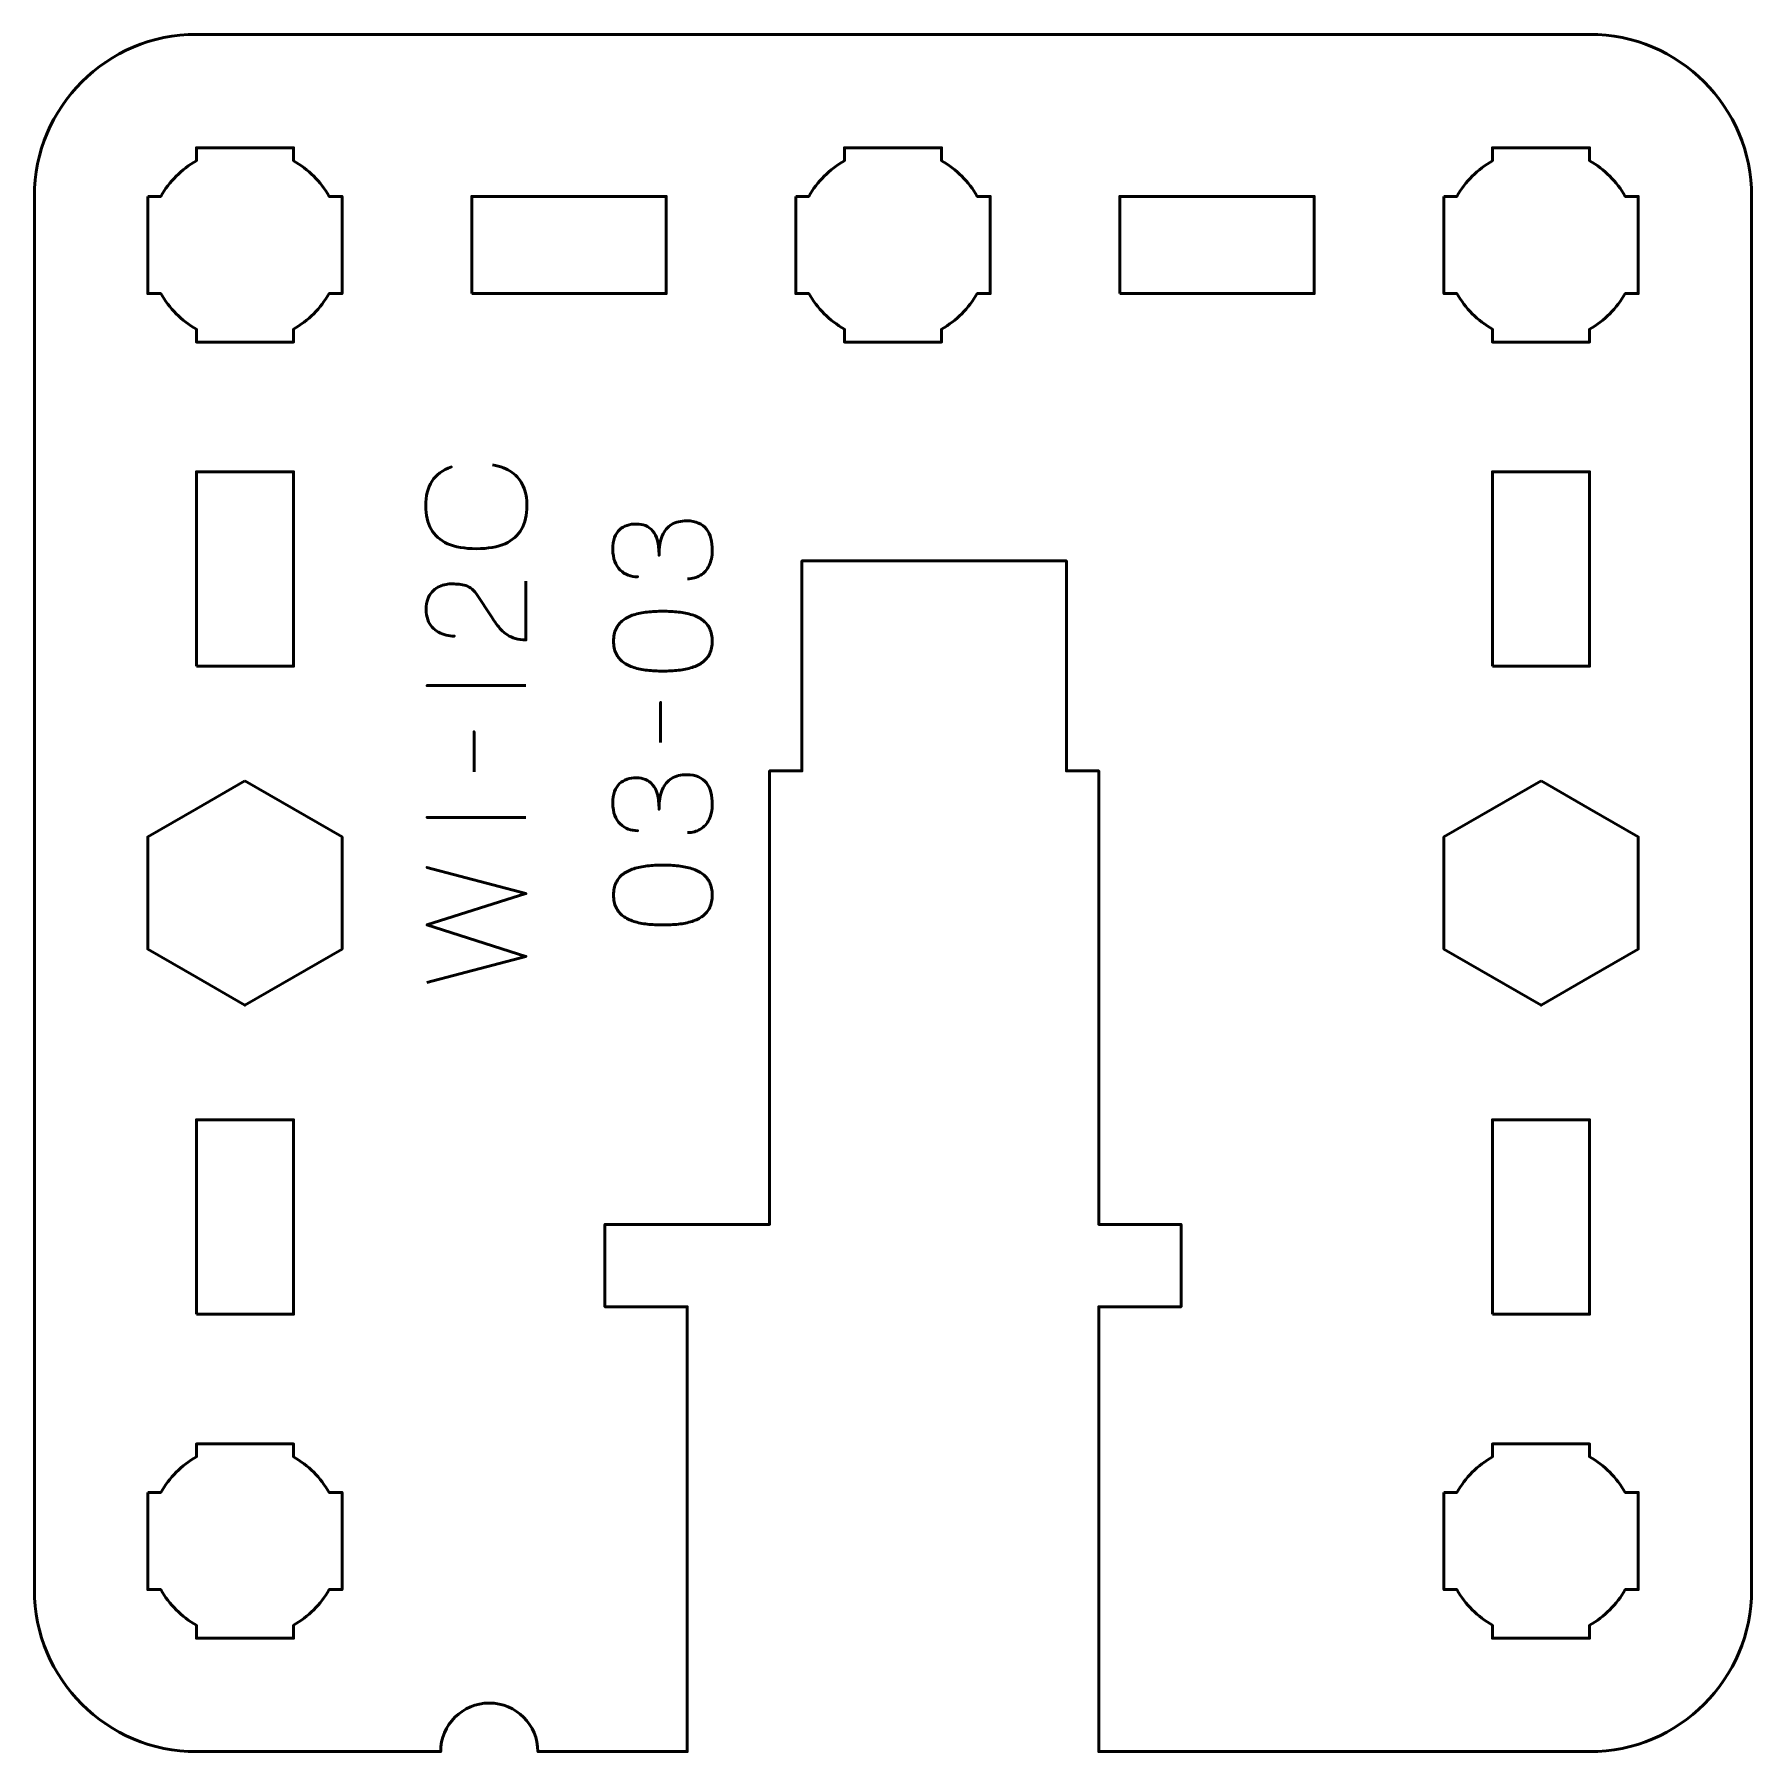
# Model space of a CAD drawing. Header units: centimetres. Extents: x -13.15 to -7.85, y -17.5 to -12.2.
import ezdxf

# ---------------------------------------------------------------- set-up
doc = ezdxf.new("R2010")
doc.units = ezdxf.units.CM
doc.header["$MEASUREMENT"] = 0
doc.layers.add('Layer 1', color=7, linetype='Continuous')

msp = doc.modelspace()

# ---------------------------------------------------------------- linework, layer by layer
at = {"layer": 'Layer 1', "lineweight": 53}
for points in [[(-11.8, -13), (-11.2, -13), (-11.2, -12.7), (-11.8, -12.7), (-11.8, -13)], [(-9.8, -13), (-9.2, -13), (-9.2, -12.7), (-9.8, -12.7), (-9.8, -13)], [(-12.65, -14.15), (-12.35, -14.15), (-12.35, -13.55), (-12.65, -13.55), (-12.65, -14.15)], [(-8.65, -14.15), (-8.35, -14.15), (-8.35, -13.55), (-8.65, -13.55), (-8.65, -14.15)], [(-12.65, -16.15), (-12.35, -16.15), (-12.35, -15.55), (-12.65, -15.55), (-12.65, -16.15)], [(-8.65, -16.15), (-8.35, -16.15), (-8.35, -15.55), (-8.65, -15.55), (-8.65, -16.15)]]:
    msp.add_lwpolyline(points, close=True, dxfattribs=at)
for points, knots in [([(-13.15, -17), (-13.15, -17), (-13.15, -12.7), (-13.15, -12.7), (-13.15, -12.7), (-13.15, -12.42391), (-12.92609, -12.2), (-12.65, -12.2), (-12.65, -12.2), (-12.65, -12.2), (-8.35, -12.2), (-8.35, -12.2), (-8.35, -12.2), (-8.07391, -12.2), (-7.85, -12.42391), (-7.85, -12.7), (-7.85, -12.7), (-7.85, -12.7), (-7.85, -17), (-7.85, -17), (-7.85, -17), (-7.85, -17.27609), (-8.07391, -17.5), (-8.35, -17.5), (-8.35, -17.5), (-8.35, -17.5), (-9.865, -17.5), (-9.865, -17.5), (-9.865, -17.5), (-9.865, -17.5), (-9.865, -16.12699), (-9.865, -16.12699), (-9.865, -16.12699), (-9.865, -16.12699), (-9.611, -16.12699), (-9.611, -16.12699), (-9.611, -16.12699), (-9.611, -16.12699), (-9.611, -15.87299), (-9.611, -15.87299), (-9.611, -15.87299), (-9.611, -15.87299), (-9.865, -15.87299), (-9.865, -15.87299), (-9.865, -15.87299), (-9.865, -15.87299), (-9.865, -14.47299), (-9.865, -14.47299), (-9.865, -14.47299), (-9.865, -14.47299), (-9.965, -14.47302), (-9.965, -14.47302), (-9.965, -14.47302), (-9.965, -14.47302), (-9.965, -14.24998), (-9.965, -14.24998), (-9.965, -14.24998), (-9.965, -14.24998), (-9.965, -13.82501), (-9.965, -13.82501), (-9.965, -13.82501), (-9.965, -13.82501), (-10.781, -13.825), (-10.781, -13.825), (-10.781, -13.825), (-10.781, -13.825), (-10.781, -14.24998), (-10.781, -14.24998), (-10.781, -14.24998), (-10.781, -14.24998), (-10.781, -14.47302), (-10.781, -14.47302), (-10.781, -14.47302), (-10.781, -14.47302), (-10.881, -14.47299), (-10.881, -14.47299), (-10.881, -14.47299), (-10.881, -14.47299), (-10.881, -15.87299), (-10.881, -15.87299), (-10.881, -15.87299), (-10.881, -15.87299), (-11.389, -15.87299), (-11.389, -15.87299), (-11.389, -15.87299), (-11.389, -15.87299), (-11.389, -16.12699), (-11.389, -16.12699), (-11.389, -16.12699), (-11.389, -16.12699), (-11.135, -16.12699), (-11.135, -16.12699), (-11.135, -16.12699), (-11.135, -16.12699), (-11.135, -17.5), (-11.135, -17.5), (-11.135, -17.5), (-11.135, -17.5), (-11.596, -17.5), (-11.596, -17.5), (-11.596, -17.5), (-11.596, -17.41717), (-11.66317, -17.35), (-11.746, -17.35), (-11.746, -17.35), (-11.82883, -17.35), (-11.896, -17.41717), (-11.896, -17.5), (-11.896, -17.5), (-11.896, -17.5), (-12.65, -17.5), (-12.65, -17.5), (-12.65, -17.5), (-12.92609, -17.5), (-13.15, -17.27609), (-13.15, -17)], [0, 0, 0, 0, 0.0344828, 0.0344828, 0.0344828, 0.0344828, 0.0689655, 0.0689655, 0.0689655, 0.0689655, 0.1034483, 0.1034483, 0.1034483, 0.1034483, 0.137931, 0.137931, 0.137931, 0.137931, 0.1724138, 0.1724138, 0.1724138, 0.1724138, 0.2068966, 0.2068966, 0.2068966, 0.2068966, 0.2413793, 0.2413793, 0.2413793, 0.2413793, 0.2758621, 0.2758621, 0.2758621, 0.2758621, 0.3103448, 0.3103448, 0.3103448, 0.3103448, 0.3448276, 0.3448276, 0.3448276, 0.3448276, 0.3793103, 0.3793103, 0.3793103, 0.3793103, 0.4137931, 0.4137931, 0.4137931, 0.4137931, 0.4482759, 0.4482759, 0.4482759, 0.4482759, 0.4827586, 0.4827586, 0.4827586, 0.4827586, 0.5172414, 0.5172414, 0.5172414, 0.5172414, 0.5517241, 0.5517241, 0.5517241, 0.5517241, 0.5862069, 0.5862069, 0.5862069, 0.5862069, 0.6206897, 0.6206897, 0.6206897, 0.6206897, 0.6551724, 0.6551724, 0.6551724, 0.6551724, 0.6896552, 0.6896552, 0.6896552, 0.6896552, 0.7241379, 0.7241379, 0.7241379, 0.7241379, 0.7586207, 0.7586207, 0.7586207, 0.7586207, 0.7931034, 0.7931034, 0.7931034, 0.7931034, 0.8275862, 0.8275862, 0.8275862, 0.8275862, 0.862069, 0.862069, 0.862069, 0.862069, 0.8965517, 0.8965517, 0.8965517, 0.8965517, 0.9310345, 0.9310345, 0.9310345, 0.9310345, 0.9655172, 0.9655172, 0.9655172, 0.9655172, 1, 1, 1, 1]), ([(-12.8, -12.7), (-12.8, -12.7), (-12.75985, -12.7), (-12.75985, -12.7), (-12.75985, -12.7), (-12.7335, -12.65447), (-12.69553, -12.6165), (-12.65, -12.59015), (-12.65, -12.59015), (-12.65, -12.59015), (-12.65, -12.55), (-12.65, -12.55), (-12.65, -12.55), (-12.65, -12.55), (-12.5, -12.55), (-12.5, -12.55), (-12.5, -12.55), (-12.5, -12.55), (-12.35, -12.55), (-12.35, -12.55), (-12.35, -12.55), (-12.35, -12.55), (-12.35, -12.59015), (-12.35, -12.59015), (-12.35, -12.59015), (-12.30447, -12.6165), (-12.2665, -12.65447), (-12.24015, -12.7), (-12.24015, -12.7), (-12.24015, -12.7), (-12.2, -12.7), (-12.2, -12.7), (-12.2, -12.7), (-12.2, -12.7), (-12.2, -12.85), (-12.2, -12.85), (-12.2, -12.85), (-12.2, -12.85), (-12.2, -13), (-12.2, -13), (-12.2, -13), (-12.2, -13), (-12.24015, -13), (-12.24015, -13), (-12.24015, -13), (-12.2665, -13.04553), (-12.30447, -13.0835), (-12.35, -13.10985), (-12.35, -13.10985), (-12.35, -13.10985), (-12.35, -13.15), (-12.35, -13.15), (-12.35, -13.15), (-12.35, -13.15), (-12.5, -13.15), (-12.5, -13.15), (-12.5, -13.15), (-12.5, -13.15), (-12.65, -13.15), (-12.65, -13.15), (-12.65, -13.15), (-12.65, -13.15), (-12.65, -13.10985), (-12.65, -13.10985), (-12.65, -13.10985), (-12.69553, -13.0835), (-12.7335, -13.04553), (-12.75985, -13), (-12.75985, -13), (-12.75985, -13), (-12.8, -13), (-12.8, -13), (-12.8, -13), (-12.8, -13), (-12.8, -12.85), (-12.8, -12.85), (-12.8, -12.85), (-12.8, -12.85), (-12.8, -12.7), (-12.8, -12.7)], [0, 0, 0, 0, 0.05, 0.05, 0.05, 0.05, 0.1, 0.1, 0.1, 0.1, 0.15, 0.15, 0.15, 0.15, 0.2, 0.2, 0.2, 0.2, 0.25, 0.25, 0.25, 0.25, 0.3, 0.3, 0.3, 0.3, 0.35, 0.35, 0.35, 0.35, 0.4, 0.4, 0.4, 0.4, 0.45, 0.45, 0.45, 0.45, 0.5, 0.5, 0.5, 0.5, 0.55, 0.55, 0.55, 0.55, 0.6, 0.6, 0.6, 0.6, 0.65, 0.65, 0.65, 0.65, 0.7, 0.7, 0.7, 0.7, 0.75, 0.75, 0.75, 0.75, 0.8, 0.8, 0.8, 0.8, 0.85, 0.85, 0.85, 0.85, 0.9, 0.9, 0.9, 0.9, 0.95, 0.95, 0.95, 0.95, 1, 1, 1, 1]), ([(-10.8, -12.7), (-10.8, -12.7), (-10.75985, -12.7), (-10.75985, -12.7), (-10.75985, -12.7), (-10.7335, -12.65447), (-10.69553, -12.6165), (-10.65, -12.59015), (-10.65, -12.59015), (-10.65, -12.59015), (-10.65, -12.55), (-10.65, -12.55), (-10.65, -12.55), (-10.65, -12.55), (-10.5, -12.55), (-10.5, -12.55), (-10.5, -12.55), (-10.5, -12.55), (-10.35, -12.55), (-10.35, -12.55), (-10.35, -12.55), (-10.35, -12.55), (-10.35, -12.59015), (-10.35, -12.59015), (-10.35, -12.59015), (-10.30447, -12.6165), (-10.2665, -12.65447), (-10.24015, -12.7), (-10.24015, -12.7), (-10.24015, -12.7), (-10.2, -12.7), (-10.2, -12.7), (-10.2, -12.7), (-10.2, -12.7), (-10.2, -12.85), (-10.2, -12.85), (-10.2, -12.85), (-10.2, -12.85), (-10.2, -13), (-10.2, -13), (-10.2, -13), (-10.2, -13), (-10.24015, -13), (-10.24015, -13), (-10.24015, -13), (-10.2665, -13.04553), (-10.30447, -13.0835), (-10.35, -13.10985), (-10.35, -13.10985), (-10.35, -13.10985), (-10.35, -13.15), (-10.35, -13.15), (-10.35, -13.15), (-10.35, -13.15), (-10.5, -13.15), (-10.5, -13.15), (-10.5, -13.15), (-10.5, -13.15), (-10.65, -13.15), (-10.65, -13.15), (-10.65, -13.15), (-10.65, -13.15), (-10.65, -13.10985), (-10.65, -13.10985), (-10.65, -13.10985), (-10.69553, -13.0835), (-10.7335, -13.04553), (-10.75985, -13), (-10.75985, -13), (-10.75985, -13), (-10.8, -13), (-10.8, -13), (-10.8, -13), (-10.8, -13), (-10.8, -12.85), (-10.8, -12.85), (-10.8, -12.85), (-10.8, -12.85), (-10.8, -12.7), (-10.8, -12.7)], [0, 0, 0, 0, 0.05, 0.05, 0.05, 0.05, 0.1, 0.1, 0.1, 0.1, 0.15, 0.15, 0.15, 0.15, 0.2, 0.2, 0.2, 0.2, 0.25, 0.25, 0.25, 0.25, 0.3, 0.3, 0.3, 0.3, 0.35, 0.35, 0.35, 0.35, 0.4, 0.4, 0.4, 0.4, 0.45, 0.45, 0.45, 0.45, 0.5, 0.5, 0.5, 0.5, 0.55, 0.55, 0.55, 0.55, 0.6, 0.6, 0.6, 0.6, 0.65, 0.65, 0.65, 0.65, 0.7, 0.7, 0.7, 0.7, 0.75, 0.75, 0.75, 0.75, 0.8, 0.8, 0.8, 0.8, 0.85, 0.85, 0.85, 0.85, 0.9, 0.9, 0.9, 0.9, 0.95, 0.95, 0.95, 0.95, 1, 1, 1, 1]), ([(-8.8, -12.7), (-8.8, -12.7), (-8.75985, -12.7), (-8.75985, -12.7), (-8.75985, -12.7), (-8.7335, -12.65447), (-8.69553, -12.6165), (-8.65, -12.59015), (-8.65, -12.59015), (-8.65, -12.59015), (-8.65, -12.55), (-8.65, -12.55), (-8.65, -12.55), (-8.65, -12.55), (-8.5, -12.55), (-8.5, -12.55), (-8.5, -12.55), (-8.5, -12.55), (-8.35, -12.55), (-8.35, -12.55), (-8.35, -12.55), (-8.35, -12.55), (-8.35, -12.59015), (-8.35, -12.59015), (-8.35, -12.59015), (-8.30447, -12.6165), (-8.2665, -12.65447), (-8.24015, -12.7), (-8.24015, -12.7), (-8.24015, -12.7), (-8.2, -12.7), (-8.2, -12.7), (-8.2, -12.7), (-8.2, -12.7), (-8.2, -12.85), (-8.2, -12.85), (-8.2, -12.85), (-8.2, -12.85), (-8.2, -13), (-8.2, -13), (-8.2, -13), (-8.2, -13), (-8.24015, -13), (-8.24015, -13), (-8.24015, -13), (-8.2665, -13.04553), (-8.30447, -13.0835), (-8.35, -13.10985), (-8.35, -13.10985), (-8.35, -13.10985), (-8.35, -13.15), (-8.35, -13.15), (-8.35, -13.15), (-8.35, -13.15), (-8.5, -13.15), (-8.5, -13.15), (-8.5, -13.15), (-8.5, -13.15), (-8.65, -13.15), (-8.65, -13.15), (-8.65, -13.15), (-8.65, -13.15), (-8.65, -13.10985), (-8.65, -13.10985), (-8.65, -13.10985), (-8.69553, -13.0835), (-8.7335, -13.04553), (-8.75985, -13), (-8.75985, -13), (-8.75985, -13), (-8.8, -13), (-8.8, -13), (-8.8, -13), (-8.8, -13), (-8.8, -12.85), (-8.8, -12.85), (-8.8, -12.85), (-8.8, -12.85), (-8.8, -12.7), (-8.8, -12.7)], [0, 0, 0, 0, 0.05, 0.05, 0.05, 0.05, 0.1, 0.1, 0.1, 0.1, 0.15, 0.15, 0.15, 0.15, 0.2, 0.2, 0.2, 0.2, 0.25, 0.25, 0.25, 0.25, 0.3, 0.3, 0.3, 0.3, 0.35, 0.35, 0.35, 0.35, 0.4, 0.4, 0.4, 0.4, 0.45, 0.45, 0.45, 0.45, 0.5, 0.5, 0.5, 0.5, 0.55, 0.55, 0.55, 0.55, 0.6, 0.6, 0.6, 0.6, 0.65, 0.65, 0.65, 0.65, 0.7, 0.7, 0.7, 0.7, 0.75, 0.75, 0.75, 0.75, 0.8, 0.8, 0.8, 0.8, 0.85, 0.85, 0.85, 0.85, 0.9, 0.9, 0.9, 0.9, 0.95, 0.95, 0.95, 0.95, 1, 1, 1, 1]), ([(-12.5, -14.50359), (-12.5, -14.50359), (-12.35, -14.59019), (-12.35, -14.59019), (-12.35, -14.59019), (-12.35, -14.59019), (-12.2, -14.67679), (-12.2, -14.67679), (-12.2, -14.67679), (-12.2, -14.67679), (-12.2, -14.85), (-12.2, -14.85), (-12.2, -14.85), (-12.2, -14.85), (-12.2, -15.02321), (-12.2, -15.02321), (-12.2, -15.02321), (-12.2, -15.02321), (-12.35, -15.10981), (-12.35, -15.10981), (-12.35, -15.10981), (-12.35, -15.10981), (-12.5, -15.19641), (-12.5, -15.19641), (-12.5, -15.19641), (-12.5, -15.19641), (-12.65, -15.10981), (-12.65, -15.10981), (-12.65, -15.10981), (-12.65, -15.10981), (-12.8, -15.02321), (-12.8, -15.02321), (-12.8, -15.02321), (-12.8, -15.02321), (-12.8, -14.85), (-12.8, -14.85), (-12.8, -14.85), (-12.8, -14.85), (-12.8, -14.67679), (-12.8, -14.67679), (-12.8, -14.67679), (-12.8, -14.67679), (-12.65, -14.59019), (-12.65, -14.59019), (-12.65, -14.59019), (-12.65, -14.59019), (-12.5, -14.50359), (-12.5, -14.50359)], [0, 0, 0, 0, 0.0833333, 0.0833333, 0.0833333, 0.0833333, 0.1666667, 0.1666667, 0.1666667, 0.1666667, 0.25, 0.25, 0.25, 0.25, 0.3333333, 0.3333333, 0.3333333, 0.3333333, 0.4166667, 0.4166667, 0.4166667, 0.4166667, 0.5, 0.5, 0.5, 0.5, 0.5833333, 0.5833333, 0.5833333, 0.5833333, 0.6666667, 0.6666667, 0.6666667, 0.6666667, 0.75, 0.75, 0.75, 0.75, 0.8333333, 0.8333333, 0.8333333, 0.8333333, 0.9166667, 0.9166667, 0.9166667, 0.9166667, 1, 1, 1, 1]), ([(-8.5, -14.50359), (-8.5, -14.50359), (-8.35, -14.59019), (-8.35, -14.59019), (-8.35, -14.59019), (-8.35, -14.59019), (-8.2, -14.67679), (-8.2, -14.67679), (-8.2, -14.67679), (-8.2, -14.67679), (-8.2, -14.85), (-8.2, -14.85), (-8.2, -14.85), (-8.2, -14.85), (-8.2, -15.02321), (-8.2, -15.02321), (-8.2, -15.02321), (-8.2, -15.02321), (-8.35, -15.10981), (-8.35, -15.10981), (-8.35, -15.10981), (-8.35, -15.10981), (-8.5, -15.19641), (-8.5, -15.19641), (-8.5, -15.19641), (-8.5, -15.19641), (-8.65, -15.10981), (-8.65, -15.10981), (-8.65, -15.10981), (-8.65, -15.10981), (-8.8, -15.02321), (-8.8, -15.02321), (-8.8, -15.02321), (-8.8, -15.02321), (-8.8, -14.85), (-8.8, -14.85), (-8.8, -14.85), (-8.8, -14.85), (-8.8, -14.67679), (-8.8, -14.67679), (-8.8, -14.67679), (-8.8, -14.67679), (-8.65, -14.59019), (-8.65, -14.59019), (-8.65, -14.59019), (-8.65, -14.59019), (-8.5, -14.50359), (-8.5, -14.50359)], [0, 0, 0, 0, 0.0833333, 0.0833333, 0.0833333, 0.0833333, 0.1666667, 0.1666667, 0.1666667, 0.1666667, 0.25, 0.25, 0.25, 0.25, 0.3333333, 0.3333333, 0.3333333, 0.3333333, 0.4166667, 0.4166667, 0.4166667, 0.4166667, 0.5, 0.5, 0.5, 0.5, 0.5833333, 0.5833333, 0.5833333, 0.5833333, 0.6666667, 0.6666667, 0.6666667, 0.6666667, 0.75, 0.75, 0.75, 0.75, 0.8333333, 0.8333333, 0.8333333, 0.8333333, 0.9166667, 0.9166667, 0.9166667, 0.9166667, 1, 1, 1, 1]), ([(-12.8, -16.7), (-12.8, -16.7), (-12.75985, -16.7), (-12.75985, -16.7), (-12.75985, -16.7), (-12.7335, -16.65447), (-12.69553, -16.6165), (-12.65, -16.59015), (-12.65, -16.59015), (-12.65, -16.59015), (-12.65, -16.55), (-12.65, -16.55), (-12.65, -16.55), (-12.65, -16.55), (-12.5, -16.55), (-12.5, -16.55), (-12.5, -16.55), (-12.5, -16.55), (-12.35, -16.55), (-12.35, -16.55), (-12.35, -16.55), (-12.35, -16.55), (-12.35, -16.59015), (-12.35, -16.59015), (-12.35, -16.59015), (-12.30447, -16.6165), (-12.2665, -16.65447), (-12.24015, -16.7), (-12.24015, -16.7), (-12.24015, -16.7), (-12.2, -16.7), (-12.2, -16.7), (-12.2, -16.7), (-12.2, -16.7), (-12.2, -16.85), (-12.2, -16.85), (-12.2, -16.85), (-12.2, -16.85), (-12.2, -17), (-12.2, -17), (-12.2, -17), (-12.2, -17), (-12.24015, -17), (-12.24015, -17), (-12.24015, -17), (-12.2665, -17.04553), (-12.30447, -17.0835), (-12.35, -17.10985), (-12.35, -17.10985), (-12.35, -17.10985), (-12.35, -17.15), (-12.35, -17.15), (-12.35, -17.15), (-12.35, -17.15), (-12.5, -17.15), (-12.5, -17.15), (-12.5, -17.15), (-12.5, -17.15), (-12.65, -17.15), (-12.65, -17.15), (-12.65, -17.15), (-12.65, -17.15), (-12.65, -17.10985), (-12.65, -17.10985), (-12.65, -17.10985), (-12.69553, -17.0835), (-12.7335, -17.04553), (-12.75985, -17), (-12.75985, -17), (-12.75985, -17), (-12.8, -17), (-12.8, -17), (-12.8, -17), (-12.8, -17), (-12.8, -16.85), (-12.8, -16.85), (-12.8, -16.85), (-12.8, -16.85), (-12.8, -16.7), (-12.8, -16.7)], [0, 0, 0, 0, 0.05, 0.05, 0.05, 0.05, 0.1, 0.1, 0.1, 0.1, 0.15, 0.15, 0.15, 0.15, 0.2, 0.2, 0.2, 0.2, 0.25, 0.25, 0.25, 0.25, 0.3, 0.3, 0.3, 0.3, 0.35, 0.35, 0.35, 0.35, 0.4, 0.4, 0.4, 0.4, 0.45, 0.45, 0.45, 0.45, 0.5, 0.5, 0.5, 0.5, 0.55, 0.55, 0.55, 0.55, 0.6, 0.6, 0.6, 0.6, 0.65, 0.65, 0.65, 0.65, 0.7, 0.7, 0.7, 0.7, 0.75, 0.75, 0.75, 0.75, 0.8, 0.8, 0.8, 0.8, 0.85, 0.85, 0.85, 0.85, 0.9, 0.9, 0.9, 0.9, 0.95, 0.95, 0.95, 0.95, 1, 1, 1, 1]), ([(-8.8, -16.7), (-8.8, -16.7), (-8.75985, -16.7), (-8.75985, -16.7), (-8.75985, -16.7), (-8.7335, -16.65447), (-8.69553, -16.6165), (-8.65, -16.59015), (-8.65, -16.59015), (-8.65, -16.59015), (-8.65, -16.55), (-8.65, -16.55), (-8.65, -16.55), (-8.65, -16.55), (-8.5, -16.55), (-8.5, -16.55), (-8.5, -16.55), (-8.5, -16.55), (-8.35, -16.55), (-8.35, -16.55), (-8.35, -16.55), (-8.35, -16.55), (-8.35, -16.59015), (-8.35, -16.59015), (-8.35, -16.59015), (-8.30447, -16.6165), (-8.2665, -16.65447), (-8.24015, -16.7), (-8.24015, -16.7), (-8.24015, -16.7), (-8.2, -16.7), (-8.2, -16.7), (-8.2, -16.7), (-8.2, -16.7), (-8.2, -16.85), (-8.2, -16.85), (-8.2, -16.85), (-8.2, -16.85), (-8.2, -17), (-8.2, -17), (-8.2, -17), (-8.2, -17), (-8.24015, -17), (-8.24015, -17), (-8.24015, -17), (-8.2665, -17.04553), (-8.30447, -17.0835), (-8.35, -17.10985), (-8.35, -17.10985), (-8.35, -17.10985), (-8.35, -17.15), (-8.35, -17.15), (-8.35, -17.15), (-8.35, -17.15), (-8.5, -17.15), (-8.5, -17.15), (-8.5, -17.15), (-8.5, -17.15), (-8.65, -17.15), (-8.65, -17.15), (-8.65, -17.15), (-8.65, -17.15), (-8.65, -17.10985), (-8.65, -17.10985), (-8.65, -17.10985), (-8.69553, -17.0835), (-8.7335, -17.04553), (-8.75985, -17), (-8.75985, -17), (-8.75985, -17), (-8.8, -17), (-8.8, -17), (-8.8, -17), (-8.8, -17), (-8.8, -16.85), (-8.8, -16.85), (-8.8, -16.85), (-8.8, -16.85), (-8.8, -16.7), (-8.8, -16.7)], [0, 0, 0, 0, 0.05, 0.05, 0.05, 0.05, 0.1, 0.1, 0.1, 0.1, 0.15, 0.15, 0.15, 0.15, 0.2, 0.2, 0.2, 0.2, 0.25, 0.25, 0.25, 0.25, 0.3, 0.3, 0.3, 0.3, 0.35, 0.35, 0.35, 0.35, 0.4, 0.4, 0.4, 0.4, 0.45, 0.45, 0.45, 0.45, 0.5, 0.5, 0.5, 0.5, 0.55, 0.55, 0.55, 0.55, 0.6, 0.6, 0.6, 0.6, 0.65, 0.65, 0.65, 0.65, 0.7, 0.7, 0.7, 0.7, 0.75, 0.75, 0.75, 0.75, 0.8, 0.8, 0.8, 0.8, 0.85, 0.85, 0.85, 0.85, 0.9, 0.9, 0.9, 0.9, 0.95, 0.95, 0.95, 0.95, 1, 1, 1, 1])]:
    msp.add_open_spline(points, degree=3, knots=knots, dxfattribs=at)
at = {"layer": 'Layer 1', "color": 5, "lineweight": 53}
for points, knots in [([(-11.73556, -13.52832), (-11.71136, -13.53284), (-11.69139, -13.54074), (-11.67573, -13.55182), (-11.67573, -13.55182), (-11.66013, -13.56296), (-11.64856, -13.57722), (-11.64101, -13.59457), (-11.64101, -13.59457), (-11.63346, -13.61186), (-11.62965, -13.63218), (-11.62972, -13.65532), (-11.62972, -13.65532), (-11.62965, -13.68347), (-11.63509, -13.70739), (-11.64616, -13.72701), (-11.64616, -13.72701), (-11.65717, -13.74662), (-11.67417, -13.76158), (-11.69724, -13.77188), (-11.69724, -13.77188), (-11.72032, -13.78218), (-11.74988, -13.78733), (-11.78593, -13.7874), (-11.78593, -13.7874), (-11.82184, -13.78733), (-11.85134, -13.78218), (-11.87441, -13.77188), (-11.87441, -13.77188), (-11.89748, -13.76158), (-11.91455, -13.74662), (-11.92563, -13.72701), (-11.92563, -13.72701), (-11.93671, -13.70739), (-11.94221, -13.68347), (-11.94214, -13.65532), (-11.94214, -13.65532), (-11.94221, -13.62519), (-11.93579, -13.59994), (-11.92288, -13.57962), (-11.92288, -13.57962), (-11.90997, -13.55937), (-11.89, -13.54448), (-11.86298, -13.5351), (-11.86298, -13.5351), (-11.89, -13.54448), (-11.90997, -13.55937), (-11.92288, -13.57962), (-11.92288, -13.57962), (-11.93579, -13.59994), (-11.94221, -13.62519), (-11.94214, -13.65532), (-11.94214, -13.65532), (-11.94221, -13.68347), (-11.93671, -13.70739), (-11.92563, -13.72701), (-11.92563, -13.72701), (-11.91455, -13.74662), (-11.89748, -13.76158), (-11.87441, -13.77188), (-11.87441, -13.77188), (-11.85134, -13.78218), (-11.82184, -13.78733), (-11.78593, -13.7874), (-11.78593, -13.7874), (-11.74988, -13.78733), (-11.72032, -13.78218), (-11.69724, -13.77188), (-11.69724, -13.77188), (-11.67417, -13.76158), (-11.65717, -13.74662), (-11.64616, -13.72701), (-11.64616, -13.72701), (-11.63509, -13.70739), (-11.62965, -13.68347), (-11.62972, -13.65532), (-11.62972, -13.65532), (-11.62965, -13.63218), (-11.63346, -13.61186), (-11.64101, -13.59457), (-11.64101, -13.59457), (-11.64856, -13.57722), (-11.66013, -13.56296), (-11.67573, -13.55182), (-11.67573, -13.55182), (-11.69139, -13.54074), (-11.71136, -13.53284), (-11.73556, -13.52832)], [0, 0, 0, 0, 0.0454545, 0.0454545, 0.0454545, 0.0454545, 0.0909091, 0.0909091, 0.0909091, 0.0909091, 0.1363636, 0.1363636, 0.1363636, 0.1363636, 0.1818182, 0.1818182, 0.1818182, 0.1818182, 0.2272727, 0.2272727, 0.2272727, 0.2272727, 0.2727273, 0.2727273, 0.2727273, 0.2727273, 0.3181818, 0.3181818, 0.3181818, 0.3181818, 0.3636364, 0.3636364, 0.3636364, 0.3636364, 0.4090909, 0.4090909, 0.4090909, 0.4090909, 0.4545455, 0.4545455, 0.4545455, 0.4545455, 0.5, 0.5, 0.5, 0.5, 0.5454545, 0.5454545, 0.5454545, 0.5454545, 0.5909091, 0.5909091, 0.5909091, 0.5909091, 0.6363636, 0.6363636, 0.6363636, 0.6363636, 0.6818182, 0.6818182, 0.6818182, 0.6818182, 0.7272727, 0.7272727, 0.7272727, 0.7272727, 0.7727273, 0.7727273, 0.7727273, 0.7727273, 0.8181818, 0.8181818, 0.8181818, 0.8181818, 0.8636364, 0.8636364, 0.8636364, 0.8636364, 0.9090909, 0.9090909, 0.9090909, 0.9090909, 0.9545455, 0.9545455, 0.9545455, 0.9545455, 1, 1, 1, 1]), ([(-11.13442, -13.88011), (-11.11918, -13.88004), (-11.10592, -13.87651), (-11.09442, -13.86953), (-11.09442, -13.86953), (-11.08299, -13.86254), (-11.07403, -13.85259), (-11.06761, -13.83961), (-11.06761, -13.83961), (-11.06119, -13.82663), (-11.05794, -13.81104), (-11.0578, -13.7929), (-11.0578, -13.7929), (-11.0578, -13.77929), (-11.05921, -13.76694), (-11.06217, -13.75572), (-11.06217, -13.75572), (-11.06514, -13.74457), (-11.06972, -13.73498), (-11.076, -13.72686), (-11.076, -13.72686), (-11.08228, -13.71875), (-11.0904, -13.71254), (-11.10027, -13.7081), (-11.10027, -13.7081), (-11.11022, -13.70372), (-11.12215, -13.70154), (-11.13612, -13.70147), (-11.13612, -13.70147), (-11.15474, -13.70139), (-11.17048, -13.7052), (-11.18325, -13.71275), (-11.18325, -13.71275), (-11.19602, -13.7203), (-11.20561, -13.73202), (-11.21217, -13.74775), (-11.21217, -13.74775), (-11.21874, -13.76348), (-11.22205, -13.78366), (-11.22205, -13.80814), (-11.22205, -13.80814), (-11.22198, -13.78987), (-11.22367, -13.77456), (-11.22713, -13.76207), (-11.22713, -13.76207), (-11.23059, -13.74965), (-11.23546, -13.73971), (-11.24181, -13.73223), (-11.24181, -13.73223), (-11.24809, -13.72475), (-11.25557, -13.71932), (-11.26417, -13.71607), (-11.26417, -13.71607), (-11.27271, -13.71275), (-11.28209, -13.71113), (-11.29232, -13.7112), (-11.29232, -13.7112), (-11.30256, -13.71113), (-11.31201, -13.71254), (-11.32076, -13.71536), (-11.32076, -13.71536), (-11.32951, -13.71812), (-11.3372, -13.72263), (-11.34376, -13.72877), (-11.34376, -13.72877), (-11.35032, -13.73491), (-11.35547, -13.74302), (-11.35914, -13.75297), (-11.35914, -13.75297), (-11.36281, -13.76299), (-11.36464, -13.7752), (-11.36471, -13.78952), (-11.36471, -13.78952), (-11.36464, -13.80377), (-11.36253, -13.81626), (-11.35843, -13.82684), (-11.35843, -13.82684), (-11.35434, -13.8375), (-11.34877, -13.84624), (-11.34164, -13.8533), (-11.34164, -13.8533), (-11.33452, -13.86028), (-11.3264, -13.86551), (-11.31723, -13.86896), (-11.31723, -13.86896), (-11.30806, -13.87249), (-11.29832, -13.87418), (-11.28809, -13.87418), (-11.28809, -13.87418), (-11.29832, -13.87418), (-11.30806, -13.87249), (-11.31723, -13.86896), (-11.31723, -13.86896), (-11.3264, -13.86551), (-11.33452, -13.86028), (-11.34164, -13.8533), (-11.34164, -13.8533), (-11.34877, -13.84624), (-11.35434, -13.8375), (-11.35843, -13.82684), (-11.35843, -13.82684), (-11.36253, -13.81626), (-11.36464, -13.80377), (-11.36471, -13.78952), (-11.36471, -13.78952), (-11.36464, -13.7752), (-11.36281, -13.76299), (-11.35914, -13.75297), (-11.35914, -13.75297), (-11.35547, -13.74302), (-11.35032, -13.73491), (-11.34376, -13.72877), (-11.34376, -13.72877), (-11.3372, -13.72263), (-11.32951, -13.71812), (-11.32076, -13.71536), (-11.32076, -13.71536), (-11.31201, -13.71254), (-11.30256, -13.71113), (-11.29232, -13.7112), (-11.29232, -13.7112), (-11.28209, -13.71113), (-11.27271, -13.71275), (-11.26417, -13.71607), (-11.26417, -13.71607), (-11.25557, -13.71932), (-11.24809, -13.72475), (-11.24181, -13.73223), (-11.24181, -13.73223), (-11.23546, -13.73971), (-11.23059, -13.74965), (-11.22713, -13.76207), (-11.22713, -13.76207), (-11.22367, -13.77456), (-11.22198, -13.78987), (-11.22205, -13.80814), (-11.22205, -13.80814), (-11.22205, -13.78366), (-11.21874, -13.76348), (-11.21217, -13.74775), (-11.21217, -13.74775), (-11.20561, -13.73202), (-11.19602, -13.7203), (-11.18325, -13.71275), (-11.18325, -13.71275), (-11.17048, -13.7052), (-11.15474, -13.70139), (-11.13612, -13.70147), (-11.13612, -13.70147), (-11.12215, -13.70154), (-11.11022, -13.70372), (-11.10027, -13.7081), (-11.10027, -13.7081), (-11.0904, -13.71254), (-11.08228, -13.71875), (-11.076, -13.72686), (-11.076, -13.72686), (-11.06972, -13.73498), (-11.06514, -13.74457), (-11.06217, -13.75572), (-11.06217, -13.75572), (-11.05921, -13.76694), (-11.0578, -13.77929), (-11.0578, -13.7929), (-11.0578, -13.7929), (-11.05794, -13.81104), (-11.06119, -13.82663), (-11.06761, -13.83961), (-11.06761, -13.83961), (-11.07403, -13.85259), (-11.08299, -13.86254), (-11.09442, -13.86953), (-11.09442, -13.86953), (-11.10592, -13.87651), (-11.11918, -13.88004), (-11.13442, -13.88011)], [0, 0, 0, 0, 0.0227273, 0.0227273, 0.0227273, 0.0227273, 0.0454545, 0.0454545, 0.0454545, 0.0454545, 0.0681818, 0.0681818, 0.0681818, 0.0681818, 0.0909091, 0.0909091, 0.0909091, 0.0909091, 0.1136364, 0.1136364, 0.1136364, 0.1136364, 0.1363636, 0.1363636, 0.1363636, 0.1363636, 0.1590909, 0.1590909, 0.1590909, 0.1590909, 0.1818182, 0.1818182, 0.1818182, 0.1818182, 0.2045455, 0.2045455, 0.2045455, 0.2045455, 0.2272727, 0.2272727, 0.2272727, 0.2272727, 0.25, 0.25, 0.25, 0.25, 0.2727273, 0.2727273, 0.2727273, 0.2727273, 0.2954545, 0.2954545, 0.2954545, 0.2954545, 0.3181818, 0.3181818, 0.3181818, 0.3181818, 0.3409091, 0.3409091, 0.3409091, 0.3409091, 0.3636364, 0.3636364, 0.3636364, 0.3636364, 0.3863636, 0.3863636, 0.3863636, 0.3863636, 0.4090909, 0.4090909, 0.4090909, 0.4090909, 0.4318182, 0.4318182, 0.4318182, 0.4318182, 0.4545455, 0.4545455, 0.4545455, 0.4545455, 0.4772727, 0.4772727, 0.4772727, 0.4772727, 0.5, 0.5, 0.5, 0.5, 0.5227273, 0.5227273, 0.5227273, 0.5227273, 0.5454545, 0.5454545, 0.5454545, 0.5454545, 0.5681818, 0.5681818, 0.5681818, 0.5681818, 0.5909091, 0.5909091, 0.5909091, 0.5909091, 0.6136364, 0.6136364, 0.6136364, 0.6136364, 0.6363636, 0.6363636, 0.6363636, 0.6363636, 0.6590909, 0.6590909, 0.6590909, 0.6590909, 0.6818182, 0.6818182, 0.6818182, 0.6818182, 0.7045455, 0.7045455, 0.7045455, 0.7045455, 0.7272727, 0.7272727, 0.7272727, 0.7272727, 0.75, 0.75, 0.75, 0.75, 0.7727273, 0.7727273, 0.7727273, 0.7727273, 0.7954545, 0.7954545, 0.7954545, 0.7954545, 0.8181818, 0.8181818, 0.8181818, 0.8181818, 0.8409091, 0.8409091, 0.8409091, 0.8409091, 0.8636364, 0.8636364, 0.8636364, 0.8636364, 0.8863636, 0.8863636, 0.8863636, 0.8863636, 0.9090909, 0.9090909, 0.9090909, 0.9090909, 0.9318182, 0.9318182, 0.9318182, 0.9318182, 0.9545455, 0.9545455, 0.9545455, 0.9545455, 0.9772727, 0.9772727, 0.9772727, 0.9772727, 1, 1, 1, 1]), ([(-11.63311, -13.8873), (-11.63311, -13.8873), (-11.63311, -14.06891), (-11.63311, -14.06891), (-11.63311, -14.06891), (-11.64539, -14.06856), (-11.65625, -14.06701), (-11.66557, -14.06439), (-11.66557, -14.06439), (-11.67488, -14.06171), (-11.68306, -14.05812), (-11.69012, -14.05367), (-11.69012, -14.05367), (-11.69717, -14.04915), (-11.70345, -14.044), (-11.70896, -14.03815), (-11.70896, -14.03815), (-11.71453, -14.03229), (-11.71961, -14.02601), (-11.72441, -14.01924), (-11.72441, -14.01924), (-11.72914, -14.01247), (-11.73386, -14.00548), (-11.73852, -13.99821), (-11.73852, -13.99821), (-11.73852, -13.99821), (-11.78678, -13.92582), (-11.78678, -13.92582), (-11.78678, -13.92582), (-11.792, -13.91842), (-11.79764, -13.91263), (-11.80385, -13.90854), (-11.80385, -13.90854), (-11.80999, -13.90438), (-11.81648, -13.90148), (-11.82326, -13.89972), (-11.82326, -13.89972), (-11.8301, -13.89803), (-11.83701, -13.89697), (-11.84414, -13.89662), (-11.84414, -13.89662), (-11.85127, -13.89626), (-11.85839, -13.89612), (-11.86552, -13.89619), (-11.86552, -13.89619), (-11.87137, -13.89619), (-11.87765, -13.89697), (-11.88443, -13.89852), (-11.88443, -13.89852), (-11.89113, -13.90014), (-11.89783, -13.90268), (-11.90446, -13.90628), (-11.90446, -13.90628), (-11.9111, -13.90988), (-11.91716, -13.91468), (-11.92267, -13.92067), (-11.92267, -13.92067), (-11.9281, -13.92667), (-11.93247, -13.93408), (-11.93579, -13.9429), (-11.93579, -13.9429), (-11.93911, -13.95172), (-11.9408, -13.96209), (-11.94087, -13.97408), (-11.94087, -13.97408), (-11.9408, -13.98615), (-11.93911, -13.9968), (-11.93586, -14.00598), (-11.93586, -14.00598), (-11.93262, -14.01515), (-11.9281, -14.02298), (-11.92239, -14.02947), (-11.92239, -14.02947), (-11.91667, -14.03596), (-11.91004, -14.04118), (-11.90263, -14.04527), (-11.90263, -14.04527), (-11.89522, -14.04937), (-11.88732, -14.05233), (-11.87899, -14.05423), (-11.87899, -14.05423), (-11.87067, -14.05614), (-11.8622, -14.05706), (-11.85366, -14.05706), (-11.85366, -14.05706), (-11.8622, -14.05706), (-11.87067, -14.05614), (-11.87899, -14.05423), (-11.87899, -14.05423), (-11.88732, -14.05233), (-11.89522, -14.04937), (-11.90263, -14.04527), (-11.90263, -14.04527), (-11.91004, -14.04118), (-11.91667, -14.03596), (-11.92239, -14.02947), (-11.92239, -14.02947), (-11.9281, -14.02298), (-11.93262, -14.01515), (-11.93586, -14.00598), (-11.93586, -14.00598), (-11.93911, -13.9968), (-11.9408, -13.98615), (-11.94087, -13.97408), (-11.94087, -13.97408), (-11.9408, -13.96209), (-11.93911, -13.95172), (-11.93579, -13.9429), (-11.93579, -13.9429), (-11.93247, -13.93408), (-11.9281, -13.92667), (-11.92267, -13.92067), (-11.92267, -13.92067), (-11.91716, -13.91468), (-11.9111, -13.90988), (-11.90446, -13.90628), (-11.90446, -13.90628), (-11.89783, -13.90268), (-11.89113, -13.90014), (-11.88443, -13.89852), (-11.88443, -13.89852), (-11.87765, -13.89697), (-11.87137, -13.89619), (-11.86552, -13.89619), (-11.86552, -13.89619), (-11.85839, -13.89612), (-11.85127, -13.89626), (-11.84414, -13.89662), (-11.84414, -13.89662), (-11.83701, -13.89697), (-11.8301, -13.89803), (-11.82326, -13.89972), (-11.82326, -13.89972), (-11.81648, -13.90148), (-11.80999, -13.90438), (-11.80385, -13.90854), (-11.80385, -13.90854), (-11.79764, -13.91263), (-11.792, -13.91842), (-11.78678, -13.92582), (-11.78678, -13.92582), (-11.78678, -13.92582), (-11.73852, -13.99821), (-11.73852, -13.99821), (-11.73852, -13.99821), (-11.73386, -14.00548), (-11.72914, -14.01247), (-11.72441, -14.01924), (-11.72441, -14.01924), (-11.71961, -14.02601), (-11.71453, -14.03229), (-11.70896, -14.03815), (-11.70896, -14.03815), (-11.70345, -14.044), (-11.69717, -14.04915), (-11.69012, -14.05367), (-11.69012, -14.05367), (-11.68306, -14.05812), (-11.67488, -14.06171), (-11.66557, -14.06439), (-11.66557, -14.06439), (-11.65625, -14.06701), (-11.64539, -14.06856), (-11.63311, -14.06891), (-11.63311, -14.06891), (-11.63311, -14.06891), (-11.63311, -13.8873), (-11.63311, -13.8873)], [0, 0, 0, 0, 0.0238095, 0.0238095, 0.0238095, 0.0238095, 0.047619, 0.047619, 0.047619, 0.047619, 0.0714286, 0.0714286, 0.0714286, 0.0714286, 0.0952381, 0.0952381, 0.0952381, 0.0952381, 0.1190476, 0.1190476, 0.1190476, 0.1190476, 0.1428571, 0.1428571, 0.1428571, 0.1428571, 0.1666667, 0.1666667, 0.1666667, 0.1666667, 0.1904762, 0.1904762, 0.1904762, 0.1904762, 0.2142857, 0.2142857, 0.2142857, 0.2142857, 0.2380952, 0.2380952, 0.2380952, 0.2380952, 0.2619048, 0.2619048, 0.2619048, 0.2619048, 0.2857143, 0.2857143, 0.2857143, 0.2857143, 0.3095238, 0.3095238, 0.3095238, 0.3095238, 0.3333333, 0.3333333, 0.3333333, 0.3333333, 0.3571429, 0.3571429, 0.3571429, 0.3571429, 0.3809524, 0.3809524, 0.3809524, 0.3809524, 0.4047619, 0.4047619, 0.4047619, 0.4047619, 0.4285714, 0.4285714, 0.4285714, 0.4285714, 0.452381, 0.452381, 0.452381, 0.452381, 0.4761905, 0.4761905, 0.4761905, 0.4761905, 0.5, 0.5, 0.5, 0.5, 0.5238095, 0.5238095, 0.5238095, 0.5238095, 0.547619, 0.547619, 0.547619, 0.547619, 0.5714286, 0.5714286, 0.5714286, 0.5714286, 0.5952381, 0.5952381, 0.5952381, 0.5952381, 0.6190476, 0.6190476, 0.6190476, 0.6190476, 0.6428571, 0.6428571, 0.6428571, 0.6428571, 0.6666667, 0.6666667, 0.6666667, 0.6666667, 0.6904762, 0.6904762, 0.6904762, 0.6904762, 0.7142857, 0.7142857, 0.7142857, 0.7142857, 0.7380952, 0.7380952, 0.7380952, 0.7380952, 0.7619048, 0.7619048, 0.7619048, 0.7619048, 0.7857143, 0.7857143, 0.7857143, 0.7857143, 0.8095238, 0.8095238, 0.8095238, 0.8095238, 0.8333333, 0.8333333, 0.8333333, 0.8333333, 0.8571429, 0.8571429, 0.8571429, 0.8571429, 0.8809524, 0.8809524, 0.8809524, 0.8809524, 0.9047619, 0.9047619, 0.9047619, 0.9047619, 0.9285714, 0.9285714, 0.9285714, 0.9285714, 0.952381, 0.952381, 0.952381, 0.952381, 0.9761905, 0.9761905, 0.9761905, 0.9761905, 1, 1, 1, 1]), ([(-11.0578, -14.07272), (-11.05787, -14.05791), (-11.06048, -14.04514), (-11.06556, -14.03448), (-11.06556, -14.03448), (-11.07064, -14.0239), (-11.07791, -14.01508), (-11.08715, -14.00803), (-11.08715, -14.00803), (-11.09646, -14.00104), (-11.10747, -13.99554), (-11.12017, -13.99145), (-11.12017, -13.99145), (-11.13287, -13.98742), (-11.14677, -13.98453), (-11.16201, -13.98291), (-11.16201, -13.98291), (-11.17725, -13.98121), (-11.19327, -13.98037), (-11.2102, -13.98044), (-11.2102, -13.98044), (-11.22706, -13.98037), (-11.24308, -13.98121), (-11.25825, -13.98291), (-11.25825, -13.98291), (-11.27342, -13.98453), (-11.28739, -13.98742), (-11.30009, -13.99145), (-11.30009, -13.99145), (-11.31272, -13.99554), (-11.32372, -14.00104), (-11.33311, -14.00803), (-11.33311, -14.00803), (-11.34242, -14.01508), (-11.34969, -14.0239), (-11.35477, -14.03448), (-11.35477, -14.03448), (-11.35992, -14.04514), (-11.36253, -14.05791), (-11.3626, -14.07272), (-11.3626, -14.07272), (-11.36253, -14.08754), (-11.35992, -14.10031), (-11.35477, -14.11097), (-11.35477, -14.11097), (-11.34969, -14.12155), (-11.34242, -14.13037), (-11.33311, -14.13742), (-11.33311, -14.13742), (-11.32372, -14.14441), (-11.31272, -14.14991), (-11.30009, -14.154), (-11.30009, -14.154), (-11.28739, -14.15803), (-11.27342, -14.16092), (-11.25825, -14.16254), (-11.25825, -14.16254), (-11.24308, -14.16423), (-11.22706, -14.16508), (-11.2102, -14.16501), (-11.2102, -14.16501), (-11.19327, -14.16508), (-11.17725, -14.16423), (-11.16201, -14.16254), (-11.16201, -14.16254), (-11.14677, -14.16092), (-11.13287, -14.15803), (-11.12017, -14.154), (-11.12017, -14.154), (-11.10747, -14.14991), (-11.09646, -14.14441), (-11.08715, -14.13742), (-11.08715, -14.13742), (-11.07791, -14.13037), (-11.07064, -14.12155), (-11.06556, -14.11097), (-11.06556, -14.11097), (-11.06048, -14.10031), (-11.05787, -14.08754), (-11.0578, -14.07272)], [0, 0, 0, 0, 0.05, 0.05, 0.05, 0.05, 0.1, 0.1, 0.1, 0.1, 0.15, 0.15, 0.15, 0.15, 0.2, 0.2, 0.2, 0.2, 0.25, 0.25, 0.25, 0.25, 0.3, 0.3, 0.3, 0.3, 0.35, 0.35, 0.35, 0.35, 0.4, 0.4, 0.4, 0.4, 0.45, 0.45, 0.45, 0.45, 0.5, 0.5, 0.5, 0.5, 0.55, 0.55, 0.55, 0.55, 0.6, 0.6, 0.6, 0.6, 0.65, 0.65, 0.65, 0.65, 0.7, 0.7, 0.7, 0.7, 0.75, 0.75, 0.75, 0.75, 0.8, 0.8, 0.8, 0.8, 0.85, 0.85, 0.85, 0.85, 0.9, 0.9, 0.9, 0.9, 0.95, 0.95, 0.95, 0.95, 1, 1, 1, 1]), ([(-11.0578, -14.07272), (-11.05787, -14.05791), (-11.06048, -14.04514), (-11.06556, -14.03448), (-11.06556, -14.03448), (-11.07064, -14.0239), (-11.07791, -14.01508), (-11.08715, -14.00803), (-11.08715, -14.00803), (-11.09646, -14.00104), (-11.10747, -13.99554), (-11.12017, -13.99145), (-11.12017, -13.99145), (-11.13287, -13.98742), (-11.14677, -13.98453), (-11.16201, -13.98291), (-11.16201, -13.98291), (-11.17725, -13.98121), (-11.19327, -13.98037), (-11.2102, -13.98044), (-11.2102, -13.98044), (-11.22706, -13.98037), (-11.24308, -13.98121), (-11.25825, -13.98291), (-11.25825, -13.98291), (-11.27342, -13.98453), (-11.28739, -13.98742), (-11.30009, -13.99145), (-11.30009, -13.99145), (-11.31272, -13.99554), (-11.32372, -14.00104), (-11.33311, -14.00803), (-11.33311, -14.00803), (-11.34242, -14.01508), (-11.34969, -14.0239), (-11.35477, -14.03448), (-11.35477, -14.03448), (-11.35992, -14.04514), (-11.36253, -14.05791), (-11.3626, -14.07272), (-11.3626, -14.07272), (-11.36253, -14.08754), (-11.35992, -14.10031), (-11.35477, -14.11097), (-11.35477, -14.11097), (-11.34969, -14.12155), (-11.34242, -14.13037), (-11.33311, -14.13742), (-11.33311, -14.13742), (-11.32372, -14.14441), (-11.31272, -14.14991), (-11.30009, -14.154), (-11.30009, -14.154), (-11.28739, -14.15803), (-11.27342, -14.16092), (-11.25825, -14.16254), (-11.25825, -14.16254), (-11.24308, -14.16423), (-11.22706, -14.16508), (-11.2102, -14.16501), (-11.2102, -14.16501), (-11.19327, -14.16508), (-11.17725, -14.16423), (-11.16201, -14.16254), (-11.16201, -14.16254), (-11.14677, -14.16092), (-11.13287, -14.15803), (-11.12017, -14.154), (-11.12017, -14.154), (-11.10747, -14.14991), (-11.09646, -14.14441), (-11.08715, -14.13742), (-11.08715, -14.13742), (-11.07791, -14.13037), (-11.07064, -14.12155), (-11.06556, -14.11097), (-11.06556, -14.11097), (-11.06048, -14.10031), (-11.05787, -14.08754), (-11.0578, -14.07272)], [0, 0, 0, 0, 0.05, 0.05, 0.05, 0.05, 0.1, 0.1, 0.1, 0.1, 0.15, 0.15, 0.15, 0.15, 0.2, 0.2, 0.2, 0.2, 0.25, 0.25, 0.25, 0.25, 0.3, 0.3, 0.3, 0.3, 0.35, 0.35, 0.35, 0.35, 0.4, 0.4, 0.4, 0.4, 0.45, 0.45, 0.45, 0.45, 0.5, 0.5, 0.5, 0.5, 0.55, 0.55, 0.55, 0.55, 0.6, 0.6, 0.6, 0.6, 0.65, 0.65, 0.65, 0.65, 0.7, 0.7, 0.7, 0.7, 0.75, 0.75, 0.75, 0.75, 0.8, 0.8, 0.8, 0.8, 0.85, 0.85, 0.85, 0.85, 0.9, 0.9, 0.9, 0.9, 0.95, 0.95, 0.95, 0.95, 1, 1, 1, 1]), ([(-11.63311, -14.20988), (-11.63311, -14.20988), (-11.93833, -14.20988), (-11.93833, -14.20988), (-11.93833, -14.20988), (-11.93833, -14.20988), (-11.63311, -14.20988), (-11.63311, -14.20988)], [0, 0, 0, 0, 0.5, 0.5, 0.5, 0.5, 1, 1, 1, 1]), ([(-11.2174, -14.38514), (-11.2174, -14.38514), (-11.2174, -14.26195), (-11.2174, -14.26195), (-11.2174, -14.26195), (-11.2174, -14.26195), (-11.2174, -14.38514), (-11.2174, -14.38514)], [0, 0, 0, 0, 0.5, 0.5, 0.5, 0.5, 1, 1, 1, 1]), ([(-11.79271, -14.47573), (-11.79271, -14.47573), (-11.79271, -14.35254), (-11.79271, -14.35254), (-11.79271, -14.35254), (-11.79271, -14.35254), (-11.79271, -14.47573), (-11.79271, -14.47573)], [0, 0, 0, 0, 0.5, 0.5, 0.5, 0.5, 1, 1, 1, 1]), ([(-11.13442, -14.66369), (-11.11918, -14.66362), (-11.10592, -14.66009), (-11.09442, -14.65311), (-11.09442, -14.65311), (-11.08299, -14.64612), (-11.07403, -14.63617), (-11.06761, -14.62319), (-11.06761, -14.62319), (-11.06119, -14.61021), (-11.05794, -14.59462), (-11.0578, -14.57648), (-11.0578, -14.57648), (-11.0578, -14.56287), (-11.05921, -14.55052), (-11.06217, -14.5393), (-11.06217, -14.5393), (-11.06514, -14.52815), (-11.06972, -14.51856), (-11.076, -14.51044), (-11.076, -14.51044), (-11.08228, -14.50233), (-11.0904, -14.49612), (-11.10027, -14.49168), (-11.10027, -14.49168), (-11.11022, -14.4873), (-11.12215, -14.48512), (-11.13612, -14.48505), (-11.13612, -14.48505), (-11.15474, -14.48497), (-11.17048, -14.48878), (-11.18325, -14.49633), (-11.18325, -14.49633), (-11.19602, -14.50388), (-11.20561, -14.5156), (-11.21217, -14.53133), (-11.21217, -14.53133), (-11.21874, -14.54706), (-11.22205, -14.56724), (-11.22205, -14.59172), (-11.22205, -14.59172), (-11.22198, -14.57345), (-11.22367, -14.55814), (-11.22713, -14.54565), (-11.22713, -14.54565), (-11.23059, -14.53323), (-11.23546, -14.52329), (-11.24181, -14.51581), (-11.24181, -14.51581), (-11.24809, -14.50833), (-11.25557, -14.5029), (-11.26417, -14.49965), (-11.26417, -14.49965), (-11.27271, -14.49633), (-11.28209, -14.49471), (-11.29232, -14.49478), (-11.29232, -14.49478), (-11.30256, -14.49471), (-11.31201, -14.49612), (-11.32076, -14.49894), (-11.32076, -14.49894), (-11.32951, -14.5017), (-11.3372, -14.50621), (-11.34376, -14.51235), (-11.34376, -14.51235), (-11.35032, -14.51849), (-11.35547, -14.5266), (-11.35914, -14.53655), (-11.35914, -14.53655), (-11.36281, -14.54657), (-11.36464, -14.55878), (-11.36471, -14.5731), (-11.36471, -14.5731), (-11.36464, -14.58735), (-11.36253, -14.59984), (-11.35843, -14.61042), (-11.35843, -14.61042), (-11.35434, -14.62108), (-11.34877, -14.62982), (-11.34164, -14.63688), (-11.34164, -14.63688), (-11.33452, -14.64386), (-11.3264, -14.64909), (-11.31723, -14.65254), (-11.31723, -14.65254), (-11.30806, -14.65607), (-11.29832, -14.65776), (-11.28809, -14.65776), (-11.28809, -14.65776), (-11.29832, -14.65776), (-11.30806, -14.65607), (-11.31723, -14.65254), (-11.31723, -14.65254), (-11.3264, -14.64909), (-11.33452, -14.64386), (-11.34164, -14.63688), (-11.34164, -14.63688), (-11.34877, -14.62982), (-11.35434, -14.62108), (-11.35843, -14.61042), (-11.35843, -14.61042), (-11.36253, -14.59984), (-11.36464, -14.58735), (-11.36471, -14.5731), (-11.36471, -14.5731), (-11.36464, -14.55878), (-11.36281, -14.54657), (-11.35914, -14.53655), (-11.35914, -14.53655), (-11.35547, -14.5266), (-11.35032, -14.51849), (-11.34376, -14.51235), (-11.34376, -14.51235), (-11.3372, -14.50621), (-11.32951, -14.5017), (-11.32076, -14.49894), (-11.32076, -14.49894), (-11.31201, -14.49612), (-11.30256, -14.49471), (-11.29232, -14.49478), (-11.29232, -14.49478), (-11.28209, -14.49471), (-11.27271, -14.49633), (-11.26417, -14.49965), (-11.26417, -14.49965), (-11.25557, -14.5029), (-11.24809, -14.50833), (-11.24181, -14.51581), (-11.24181, -14.51581), (-11.23546, -14.52329), (-11.23059, -14.53323), (-11.22713, -14.54565), (-11.22713, -14.54565), (-11.22367, -14.55814), (-11.22198, -14.57345), (-11.22205, -14.59172), (-11.22205, -14.59172), (-11.22205, -14.56724), (-11.21874, -14.54706), (-11.21217, -14.53133), (-11.21217, -14.53133), (-11.20561, -14.5156), (-11.19602, -14.50388), (-11.18325, -14.49633), (-11.18325, -14.49633), (-11.17048, -14.48878), (-11.15474, -14.48497), (-11.13612, -14.48505), (-11.13612, -14.48505), (-11.12215, -14.48512), (-11.11022, -14.4873), (-11.10027, -14.49168), (-11.10027, -14.49168), (-11.0904, -14.49612), (-11.08228, -14.50233), (-11.076, -14.51044), (-11.076, -14.51044), (-11.06972, -14.51856), (-11.06514, -14.52815), (-11.06217, -14.5393), (-11.06217, -14.5393), (-11.05921, -14.55052), (-11.0578, -14.56287), (-11.0578, -14.57648), (-11.0578, -14.57648), (-11.05794, -14.59462), (-11.06119, -14.61021), (-11.06761, -14.62319), (-11.06761, -14.62319), (-11.07403, -14.63617), (-11.08299, -14.64612), (-11.09442, -14.65311), (-11.09442, -14.65311), (-11.10592, -14.66009), (-11.11918, -14.66362), (-11.13442, -14.66369)], [0, 0, 0, 0, 0.0227273, 0.0227273, 0.0227273, 0.0227273, 0.0454545, 0.0454545, 0.0454545, 0.0454545, 0.0681818, 0.0681818, 0.0681818, 0.0681818, 0.0909091, 0.0909091, 0.0909091, 0.0909091, 0.1136364, 0.1136364, 0.1136364, 0.1136364, 0.1363636, 0.1363636, 0.1363636, 0.1363636, 0.1590909, 0.1590909, 0.1590909, 0.1590909, 0.1818182, 0.1818182, 0.1818182, 0.1818182, 0.2045455, 0.2045455, 0.2045455, 0.2045455, 0.2272727, 0.2272727, 0.2272727, 0.2272727, 0.25, 0.25, 0.25, 0.25, 0.2727273, 0.2727273, 0.2727273, 0.2727273, 0.2954545, 0.2954545, 0.2954545, 0.2954545, 0.3181818, 0.3181818, 0.3181818, 0.3181818, 0.3409091, 0.3409091, 0.3409091, 0.3409091, 0.3636364, 0.3636364, 0.3636364, 0.3636364, 0.3863636, 0.3863636, 0.3863636, 0.3863636, 0.4090909, 0.4090909, 0.4090909, 0.4090909, 0.4318182, 0.4318182, 0.4318182, 0.4318182, 0.4545455, 0.4545455, 0.4545455, 0.4545455, 0.4772727, 0.4772727, 0.4772727, 0.4772727, 0.5, 0.5, 0.5, 0.5, 0.5227273, 0.5227273, 0.5227273, 0.5227273, 0.5454545, 0.5454545, 0.5454545, 0.5454545, 0.5681818, 0.5681818, 0.5681818, 0.5681818, 0.5909091, 0.5909091, 0.5909091, 0.5909091, 0.6136364, 0.6136364, 0.6136364, 0.6136364, 0.6363636, 0.6363636, 0.6363636, 0.6363636, 0.6590909, 0.6590909, 0.6590909, 0.6590909, 0.6818182, 0.6818182, 0.6818182, 0.6818182, 0.7045455, 0.7045455, 0.7045455, 0.7045455, 0.7272727, 0.7272727, 0.7272727, 0.7272727, 0.75, 0.75, 0.75, 0.75, 0.7727273, 0.7727273, 0.7727273, 0.7727273, 0.7954545, 0.7954545, 0.7954545, 0.7954545, 0.8181818, 0.8181818, 0.8181818, 0.8181818, 0.8409091, 0.8409091, 0.8409091, 0.8409091, 0.8636364, 0.8636364, 0.8636364, 0.8636364, 0.8863636, 0.8863636, 0.8863636, 0.8863636, 0.9090909, 0.9090909, 0.9090909, 0.9090909, 0.9318182, 0.9318182, 0.9318182, 0.9318182, 0.9545455, 0.9545455, 0.9545455, 0.9545455, 0.9772727, 0.9772727, 0.9772727, 0.9772727, 1, 1, 1, 1]), ([(-11.63311, -14.6167), (-11.63311, -14.6167), (-11.93833, -14.6167), (-11.93833, -14.6167), (-11.93833, -14.6167), (-11.93833, -14.6167), (-11.63311, -14.6167), (-11.63311, -14.6167)], [0, 0, 0, 0, 0.5, 0.5, 0.5, 0.5, 1, 1, 1, 1]), ([(-11.93833, -15.12597), (-11.93833, -15.12597), (-11.63311, -15.04554), (-11.63311, -15.04554), (-11.63311, -15.04554), (-11.63311, -15.04554), (-11.93833, -14.9486), (-11.93833, -14.9486), (-11.93833, -14.9486), (-11.93833, -14.9486), (-11.63311, -14.85165), (-11.63311, -14.85165), (-11.63311, -14.85165), (-11.63311, -14.85165), (-11.93833, -14.77122), (-11.93833, -14.77122), (-11.93833, -14.77122), (-11.93833, -14.77122), (-11.63311, -14.85165), (-11.63311, -14.85165), (-11.63311, -14.85165), (-11.63311, -14.85165), (-11.93833, -14.9486), (-11.93833, -14.9486), (-11.93833, -14.9486), (-11.93833, -14.9486), (-11.63311, -15.04554), (-11.63311, -15.04554), (-11.63311, -15.04554), (-11.63311, -15.04554), (-11.93833, -15.12597), (-11.93833, -15.12597)], [0, 0, 0, 0, 0.125, 0.125, 0.125, 0.125, 0.25, 0.25, 0.25, 0.25, 0.375, 0.375, 0.375, 0.375, 0.5, 0.5, 0.5, 0.5, 0.625, 0.625, 0.625, 0.625, 0.75, 0.75, 0.75, 0.75, 0.875, 0.875, 0.875, 0.875, 1, 1, 1, 1]), ([(-11.0578, -14.8563), (-11.05787, -14.84149), (-11.06048, -14.82872), (-11.06556, -14.81806), (-11.06556, -14.81806), (-11.07064, -14.80748), (-11.07791, -14.79866), (-11.08715, -14.79161), (-11.08715, -14.79161), (-11.09646, -14.78462), (-11.10747, -14.77912), (-11.12017, -14.77503), (-11.12017, -14.77503), (-11.13287, -14.771), (-11.14677, -14.76811), (-11.16201, -14.76649), (-11.16201, -14.76649), (-11.17725, -14.76479), (-11.19327, -14.76395), (-11.2102, -14.76402), (-11.2102, -14.76402), (-11.22706, -14.76395), (-11.24308, -14.76479), (-11.25825, -14.76649), (-11.25825, -14.76649), (-11.27342, -14.76811), (-11.28739, -14.771), (-11.30009, -14.77503), (-11.30009, -14.77503), (-11.31272, -14.77912), (-11.32372, -14.78462), (-11.33311, -14.79161), (-11.33311, -14.79161), (-11.34242, -14.79866), (-11.34969, -14.80748), (-11.35477, -14.81806), (-11.35477, -14.81806), (-11.35992, -14.82872), (-11.36253, -14.84149), (-11.3626, -14.8563), (-11.3626, -14.8563), (-11.36253, -14.87112), (-11.35992, -14.88389), (-11.35477, -14.89455), (-11.35477, -14.89455), (-11.34969, -14.90513), (-11.34242, -14.91395), (-11.33311, -14.921), (-11.33311, -14.921), (-11.32372, -14.92799), (-11.31272, -14.93349), (-11.30009, -14.93758), (-11.30009, -14.93758), (-11.28739, -14.94161), (-11.27342, -14.9445), (-11.25825, -14.94612), (-11.25825, -14.94612), (-11.24308, -14.94781), (-11.22706, -14.94866), (-11.2102, -14.94859), (-11.2102, -14.94859), (-11.19327, -14.94866), (-11.17725, -14.94781), (-11.16201, -14.94612), (-11.16201, -14.94612), (-11.14677, -14.9445), (-11.13287, -14.94161), (-11.12017, -14.93758), (-11.12017, -14.93758), (-11.10747, -14.93349), (-11.09646, -14.92799), (-11.08715, -14.921), (-11.08715, -14.921), (-11.07791, -14.91395), (-11.07064, -14.90513), (-11.06556, -14.89455), (-11.06556, -14.89455), (-11.06048, -14.88389), (-11.05787, -14.87112), (-11.0578, -14.8563)], [0, 0, 0, 0, 0.05, 0.05, 0.05, 0.05, 0.1, 0.1, 0.1, 0.1, 0.15, 0.15, 0.15, 0.15, 0.2, 0.2, 0.2, 0.2, 0.25, 0.25, 0.25, 0.25, 0.3, 0.3, 0.3, 0.3, 0.35, 0.35, 0.35, 0.35, 0.4, 0.4, 0.4, 0.4, 0.45, 0.45, 0.45, 0.45, 0.5, 0.5, 0.5, 0.5, 0.55, 0.55, 0.55, 0.55, 0.6, 0.6, 0.6, 0.6, 0.65, 0.65, 0.65, 0.65, 0.7, 0.7, 0.7, 0.7, 0.75, 0.75, 0.75, 0.75, 0.8, 0.8, 0.8, 0.8, 0.85, 0.85, 0.85, 0.85, 0.9, 0.9, 0.9, 0.9, 0.95, 0.95, 0.95, 0.95, 1, 1, 1, 1]), ([(-11.0578, -14.8563), (-11.05787, -14.84149), (-11.06048, -14.82872), (-11.06556, -14.81806), (-11.06556, -14.81806), (-11.07064, -14.80748), (-11.07791, -14.79866), (-11.08715, -14.79161), (-11.08715, -14.79161), (-11.09646, -14.78462), (-11.10747, -14.77912), (-11.12017, -14.77503), (-11.12017, -14.77503), (-11.13287, -14.771), (-11.14677, -14.76811), (-11.16201, -14.76649), (-11.16201, -14.76649), (-11.17725, -14.76479), (-11.19327, -14.76395), (-11.2102, -14.76402), (-11.2102, -14.76402), (-11.22706, -14.76395), (-11.24308, -14.76479), (-11.25825, -14.76649), (-11.25825, -14.76649), (-11.27342, -14.76811), (-11.28739, -14.771), (-11.30009, -14.77503), (-11.30009, -14.77503), (-11.31272, -14.77912), (-11.32372, -14.78462), (-11.33311, -14.79161), (-11.33311, -14.79161), (-11.34242, -14.79866), (-11.34969, -14.80748), (-11.35477, -14.81806), (-11.35477, -14.81806), (-11.35992, -14.82872), (-11.36253, -14.84149), (-11.3626, -14.8563), (-11.3626, -14.8563), (-11.36253, -14.87112), (-11.35992, -14.88389), (-11.35477, -14.89455), (-11.35477, -14.89455), (-11.34969, -14.90513), (-11.34242, -14.91395), (-11.33311, -14.921), (-11.33311, -14.921), (-11.32372, -14.92799), (-11.31272, -14.93349), (-11.30009, -14.93758), (-11.30009, -14.93758), (-11.28739, -14.94161), (-11.27342, -14.9445), (-11.25825, -14.94612), (-11.25825, -14.94612), (-11.24308, -14.94781), (-11.22706, -14.94866), (-11.2102, -14.94859), (-11.2102, -14.94859), (-11.19327, -14.94866), (-11.17725, -14.94781), (-11.16201, -14.94612), (-11.16201, -14.94612), (-11.14677, -14.9445), (-11.13287, -14.94161), (-11.12017, -14.93758), (-11.12017, -14.93758), (-11.10747, -14.93349), (-11.09646, -14.92799), (-11.08715, -14.921), (-11.08715, -14.921), (-11.07791, -14.91395), (-11.07064, -14.90513), (-11.06556, -14.89455), (-11.06556, -14.89455), (-11.06048, -14.88389), (-11.05787, -14.87112), (-11.0578, -14.8563)], [0, 0, 0, 0, 0.05, 0.05, 0.05, 0.05, 0.1, 0.1, 0.1, 0.1, 0.15, 0.15, 0.15, 0.15, 0.2, 0.2, 0.2, 0.2, 0.25, 0.25, 0.25, 0.25, 0.3, 0.3, 0.3, 0.3, 0.35, 0.35, 0.35, 0.35, 0.4, 0.4, 0.4, 0.4, 0.45, 0.45, 0.45, 0.45, 0.5, 0.5, 0.5, 0.5, 0.55, 0.55, 0.55, 0.55, 0.6, 0.6, 0.6, 0.6, 0.65, 0.65, 0.65, 0.65, 0.7, 0.7, 0.7, 0.7, 0.75, 0.75, 0.75, 0.75, 0.8, 0.8, 0.8, 0.8, 0.85, 0.85, 0.85, 0.85, 0.9, 0.9, 0.9, 0.9, 0.95, 0.95, 0.95, 0.95, 1, 1, 1, 1])]:
    msp.add_open_spline(points, degree=3, knots=knots, dxfattribs=at)

doc.saveas('drawing.dxf')
